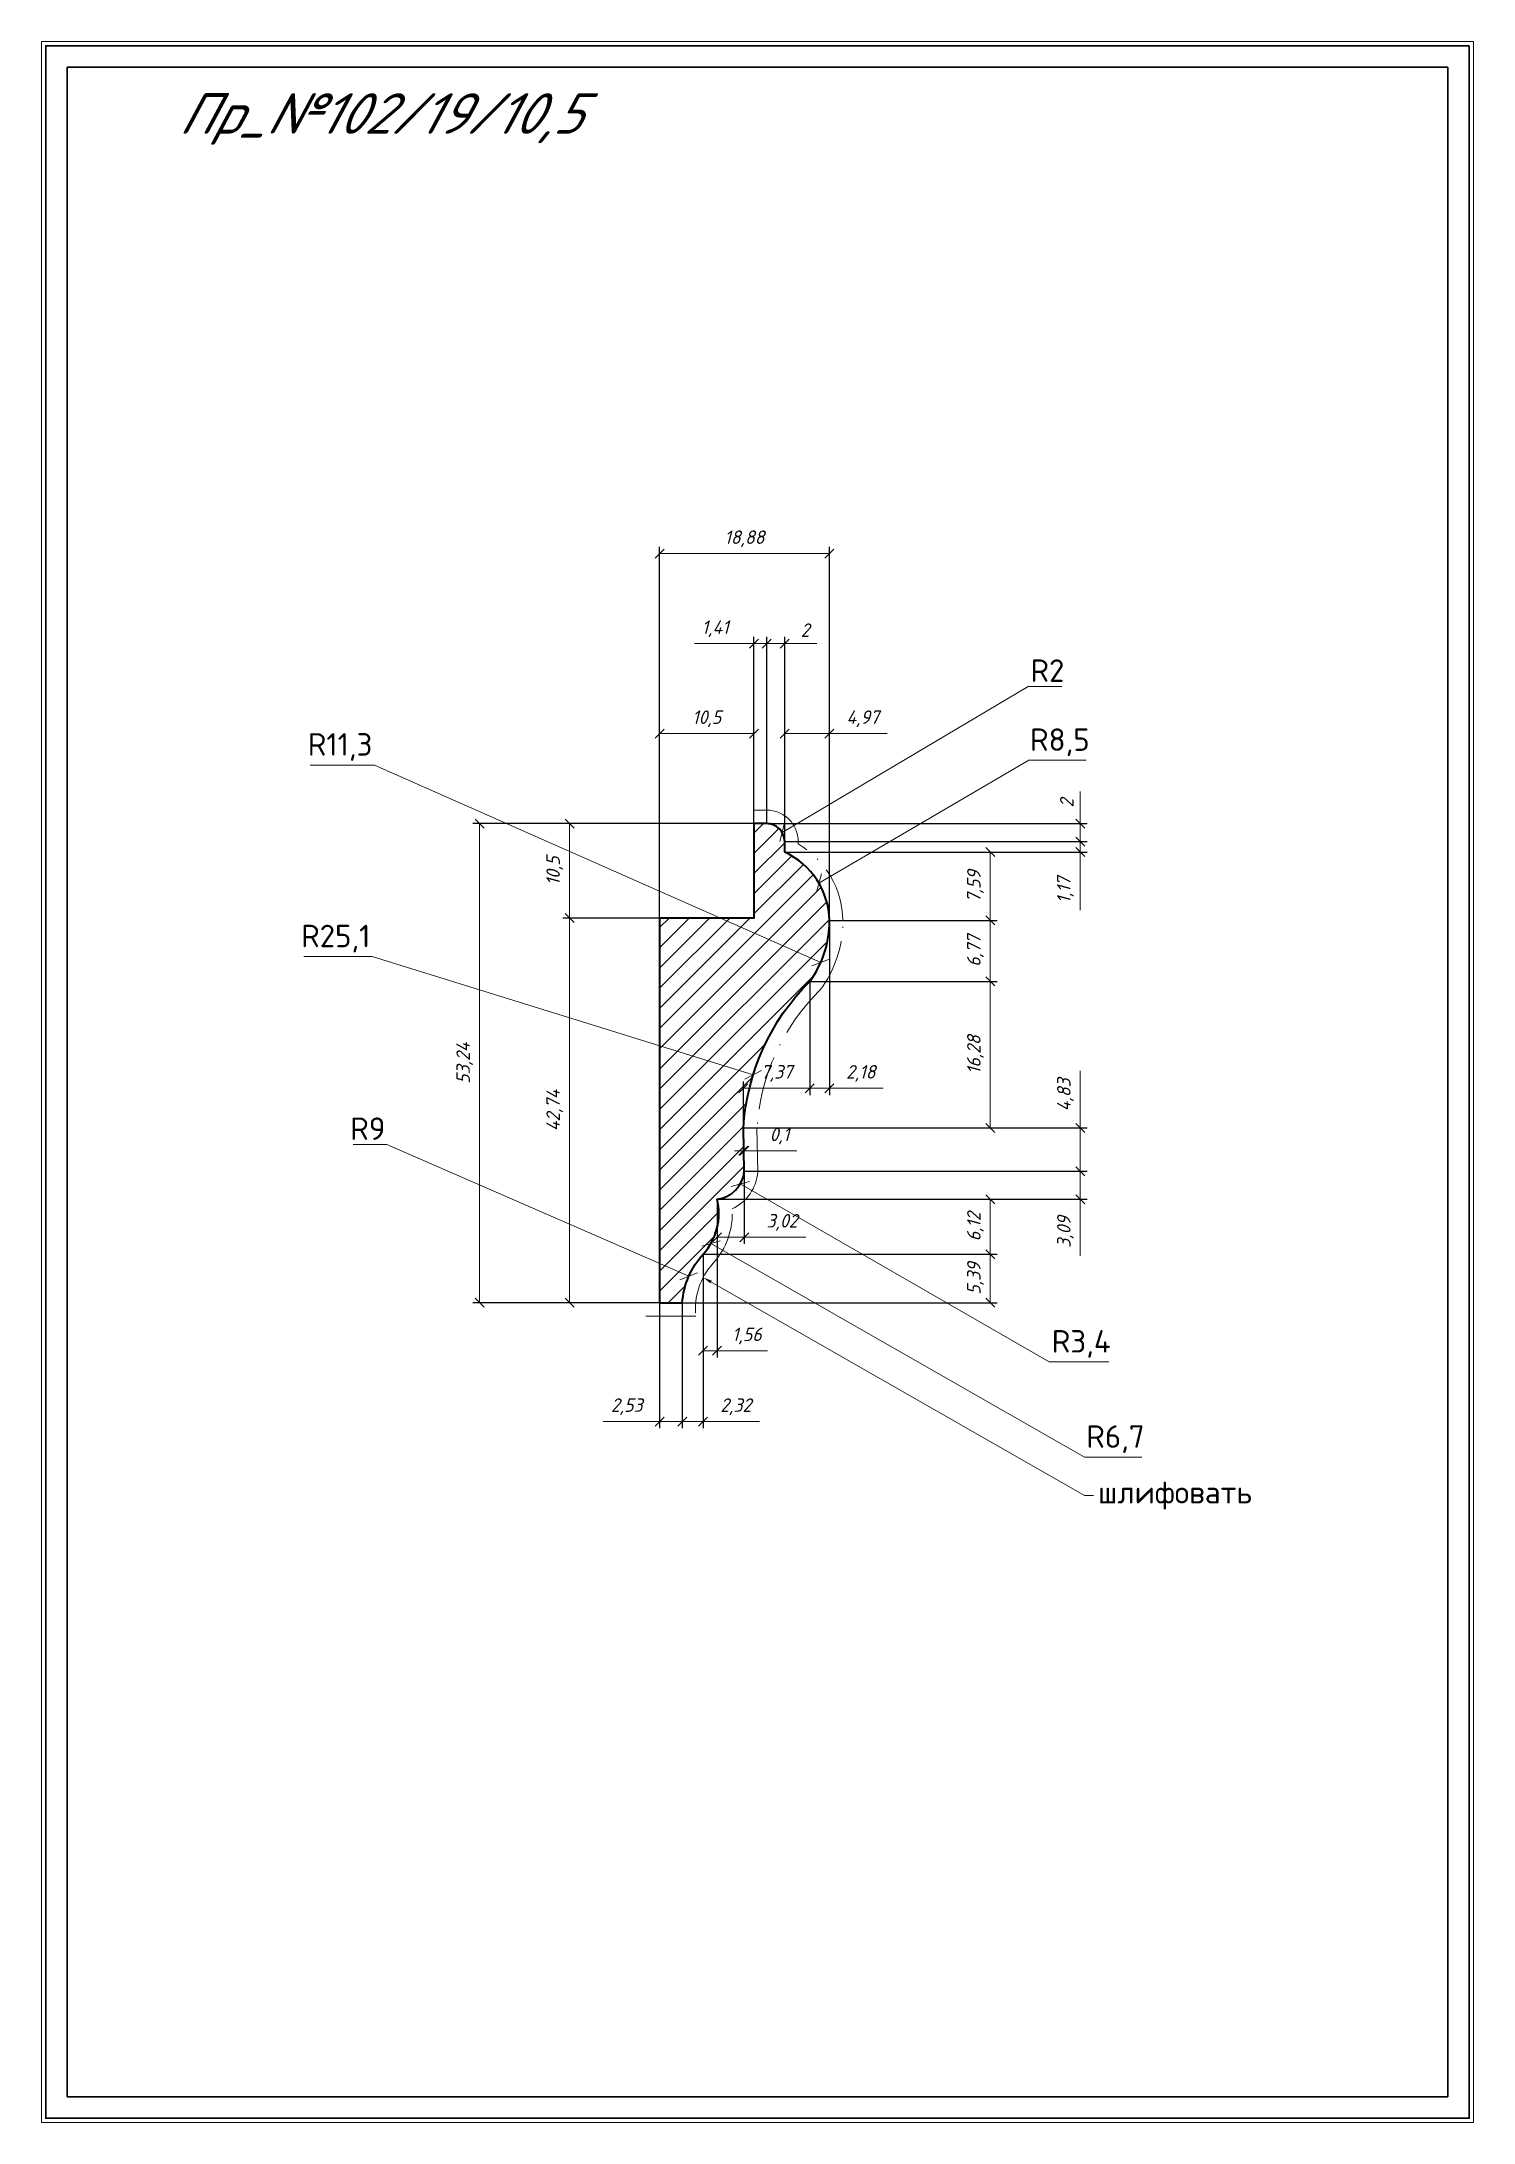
# Model space of a CAD drawing. Header units: millimetres. Extents: x 0 to 159, y 0 to 231.
import ezdxf
from ezdxf import colors
from ezdxf.entities.mleader import LeaderData, LeaderLine
from ezdxf.math import Vec2, Vec3

# ---------------------------------------------------------------- set-up
doc = ezdxf.new("R2010")
doc.units = ezdxf.units.MM
doc.linetypes.add('ACAD_ISO10W100', pattern=[18, 12, -3, 0, -3])
for name, color, linetype, lineweight in [('Пр_№102', 1, 'Continuous', 35), ('служебный слой ЛИНИИ ОСЕВЫЕ', 7, 'ACAD_ISO10W100', 13), ('служебный слой НАДПИСИ', 7, 'Continuous', 13), ('служебный слой РАЗМЕРЫ', 7, 'Continuous', 9), ('служебный слой ШТАМП', 7, 'Continuous', 30), ('служебный слой ШТРИХОВКА', 7, 'Continuous', 5)]:
    doc.layers.add(name, color=color, linetype=linetype, lineweight=lineweight)
doc.styles.add('ЕСКД', font='GOST Common Italic.ttf')
doc.styles.add('ЕСКД профили размеры', font='isocpeur.ttf')
doc.styles.add('ЕСКД профили текст', font='isocpeur.ttf')
doc.dimstyles.new('ЕСКД', dxfattribs={"dimtxt": 3.5, "dimasz": 2.5, "dimexe": 0.75, "dimexo": 0, "dimgap": 0.75, "dimtad": 1, "dimtxsty": 'ЕСКД', "dimblk": 'OBLIQUE', "dimcen": 2.5, "dimclrd": 256, "dimclre": 256, "dimclrt": 256, "dimadec": 0, "dimazin": 0, "dimtfac": 1, "dimtmove": 0, "dimatfit": 3, "dimfxl": 1, "dimlwd": -1, "dimarcsym": 0})
doc.dimstyles.new('ЕСКД профили$4', dxfattribs={"dimtxt": 1.5, "dimasz": 1, "dimexe": 0.3, "dimexo": 0, "dimgap": 0.35, "dimtad": 1, "dimtoh": 1, "dimdec": 1, "dimzin": 9, "dimtxsty": 'ЕСКД профили размеры', "dimblk": 'OBLIQUE', "dimcen": 0, "dimse1": 1, "dimclrd": 256, "dimclre": 256, "dimclrt": 256, "dimadec": 1, "dimazin": 0, "dimtfac": 1, "dimtdec": 1, "dimtofl": 0, "dimtmove": 0, "dimatfit": 3, "dimldrblk": 'DOTSMALL', "dimfxl": 1, "dimlwd": -1, "dimlwe": -1, "dimarcsym": 2})

msp = doc.modelspace()

# ---------------------------------------------------------------- texts
at = {"layer": 'служебный слой НАДПИСИ', "style": 'ЕСКД', "oblique": 15}
msp.add_text('Пр_№102/19/10,5 ', height=4.5, dxfattribs=at).set_placement((15.19, 220.974))

# ---------------------------------------------------------------- blocks, each defined once
blk = doc.blocks.new('_OBLIQUE')
at = {"color": 0, "linetype": 'ByBlock'}
blk.add_line((-0.5, -0.5), (0.5, 0.5), dxfattribs=at)
blk = doc.blocks.new('*D48')
at = {"layer": 'Defpoints', "color": 0, "transparency": 16777216}
for p in [(73.51, 96.47), (71.2, 91.08), (105.43, 91.08)]:
    blk.add_point(p, dxfattribs=at)
at = {"layer": 'служебный слой РАЗМЕРЫ', "lineweight": -2, "transparency": 16777216}
for p, q in [((73.51, 96.47), (106.18, 96.47)), ((71.2, 91.08), (106.18, 91.08))]:
    blk.add_line(p, q, dxfattribs=at)
at = {"layer": 'служебный слой РАЗМЕРЫ', "transparency": 16777216}
blk.add_line((105.43, 96.47), (105.43, 91.08), dxfattribs=at)
for p, rotation in [((105.43, 96.47), 90), ((105.43, 91.08), 270)]:
    blk.add_blockref('_OBLIQUE', p, dxfattribs=dict(at, rotation=rotation))
at = {"layer": 'служебный слой РАЗМЕРЫ', "transparency": 16777216, "insert": (103.78, 93.77), "char_height": 1.5, "attachment_point": 5, "rotation": 90, "style": 'ЕСКД'}
blk.add_mtext('5,39', dxfattribs=at)
blk = doc.blocks.new('*D49')
at = {"layer": 'Defpoints', "color": 0, "transparency": 16777216}
for p in [(75.07, 102.58), (105.43, 102.58), (73.51, 96.47)]:
    blk.add_point(p, dxfattribs=at)
at = {"layer": 'служебный слой РАЗМЕРЫ', "lineweight": -2, "transparency": 16777216}
for p, q in [((75.07, 102.58), (106.18, 102.58)), ((73.51, 96.47), (106.18, 96.47))]:
    blk.add_line(p, q, dxfattribs=at)
at = {"layer": 'служебный слой РАЗМЕРЫ', "transparency": 16777216}
blk.add_line((105.43, 96.47), (105.43, 102.58), dxfattribs=at)
for p, rotation in [((105.43, 102.58), 90), ((105.43, 96.47), 270)]:
    blk.add_blockref('_OBLIQUE', p, dxfattribs=dict(at, rotation=rotation))
at = {"layer": 'служебный слой РАЗМЕРЫ', "transparency": 16777216, "insert": (103.78, 99.52), "char_height": 1.5, "attachment_point": 5, "rotation": 90, "style": 'ЕСКД'}
blk.add_mtext('6,12', dxfattribs=at)
blk = doc.blocks.new('*D50')
at = {"layer": 'Defpoints', "color": 0, "transparency": 16777216}
for p in [(78.09, 105.68), (75.07, 102.58), (115.43, 102.58)]:
    blk.add_point(p, dxfattribs=at)
at = {"layer": 'служебный слой РАЗМЕРЫ', "lineweight": -2, "transparency": 16777216}
for p, q in [((78.09, 105.68), (116.18, 105.68)), ((75.07, 102.58), (116.18, 102.58))]:
    blk.add_line(p, q, dxfattribs=at)
at = {"layer": 'служебный слой РАЗМЕРЫ', "transparency": 16777216}
for p, q in [((115.43, 105.68), (115.43, 102.58)), ((115.43, 102.58), (115.43, 96.3))]:
    blk.add_line(p, q, dxfattribs=at)
for p, rotation in [((115.43, 105.68), 90), ((115.43, 102.58), 270)]:
    blk.add_blockref('_OBLIQUE', p, dxfattribs=dict(at, rotation=rotation))
at = {"layer": 'служебный слой РАЗМЕРЫ', "transparency": 16777216, "insert": (113.78, 98.94), "char_height": 1.5, "attachment_point": 5, "rotation": 90, "style": 'ЕСКД'}
blk.add_mtext('3,09', dxfattribs=at)
blk = doc.blocks.new('*D51')
at = {"layer": 'Defpoints', "color": 0, "transparency": 16777216}
for p in [(85.37, 126.79), (105.43, 126.79), (77.99, 110.5)]:
    blk.add_point(p, dxfattribs=at)
at = {"layer": 'служебный слой РАЗМЕРЫ', "lineweight": -2, "transparency": 16777216}
for p, q in [((85.37, 126.79), (106.18, 126.79)), ((77.99, 110.5), (106.18, 110.5))]:
    blk.add_line(p, q, dxfattribs=at)
at = {"layer": 'служебный слой РАЗМЕРЫ', "transparency": 16777216}
blk.add_line((105.43, 110.5), (105.43, 126.79), dxfattribs=at)
for p, rotation in [((105.43, 126.79), 90), ((105.43, 110.5), 270)]:
    blk.add_blockref('_OBLIQUE', p, dxfattribs=dict(at, rotation=rotation))
at = {"layer": 'служебный слой РАЗМЕРЫ', "transparency": 16777216, "insert": (103.78, 118.64), "char_height": 1.5, "attachment_point": 5, "rotation": 90, "style": 'ЕСКД'}
blk.add_mtext('16,28', dxfattribs=at)
blk = doc.blocks.new('*D52')
at = {"layer": 'Defpoints', "color": 0, "transparency": 16777216}
for p in [(87.55, 133.56), (105.43, 133.56), (85.37, 126.79)]:
    blk.add_point(p, dxfattribs=at)
at = {"layer": 'служебный слой РАЗМЕРЫ', "lineweight": -2, "transparency": 16777216}
for p, q in [((87.55, 133.56), (106.18, 133.56)), ((85.37, 126.79), (106.18, 126.79))]:
    blk.add_line(p, q, dxfattribs=at)
at = {"layer": 'служебный слой РАЗМЕРЫ', "transparency": 16777216}
blk.add_line((105.43, 126.79), (105.43, 133.56), dxfattribs=at)
for p, rotation in [((105.43, 133.56), 90), ((105.43, 126.79), 270)]:
    blk.add_blockref('_OBLIQUE', p, dxfattribs=dict(at, rotation=rotation))
at = {"layer": 'служебный слой РАЗМЕРЫ', "transparency": 16777216, "insert": (103.78, 130.17), "char_height": 1.5, "attachment_point": 5, "rotation": 90, "style": 'ЕСКД'}
blk.add_mtext('6,77', dxfattribs=at)
blk = doc.blocks.new('*D53')
at = {"layer": 'Defpoints', "color": 0, "transparency": 16777216}
for p in [(82.58, 141.15), (87.55, 133.56), (105.43, 133.56)]:
    blk.add_point(p, dxfattribs=at)
at = {"layer": 'служебный слой РАЗМЕРЫ', "lineweight": -2, "transparency": 16777216}
for p, q in [((82.58, 141.15), (106.18, 141.15)), ((87.55, 133.56), (106.18, 133.56))]:
    blk.add_line(p, q, dxfattribs=at)
at = {"layer": 'служебный слой РАЗМЕРЫ', "transparency": 16777216}
blk.add_line((105.43, 141.15), (105.43, 133.56), dxfattribs=at)
for p, rotation in [((105.43, 141.15), 90), ((105.43, 133.56), 270)]:
    blk.add_blockref('_OBLIQUE', p, dxfattribs=dict(at, rotation=rotation))
at = {"layer": 'служебный слой РАЗМЕРЫ', "transparency": 16777216, "insert": (103.78, 137.35), "char_height": 1.5, "attachment_point": 5, "rotation": 90, "style": 'ЕСКД'}
blk.add_mtext('7,59', dxfattribs=at)
blk = doc.blocks.new('*D54')
at = {"layer": 'Defpoints', "color": 0, "transparency": 16777216}
for p in [(82.58, 142.32), (82.58, 141.15), (115.43, 141.15)]:
    blk.add_point(p, dxfattribs=at)
at = {"layer": 'служебный слой РАЗМЕРЫ', "lineweight": -2, "transparency": 16777216}
for p, q in [((82.58, 142.32), (116.18, 142.32)), ((82.58, 141.15), (116.18, 141.15))]:
    blk.add_line(p, q, dxfattribs=at)
at = {"layer": 'служебный слой РАЗМЕРЫ', "transparency": 16777216}
for p, q in [((115.43, 142.32), (115.43, 143.32)), ((115.43, 142.32), (115.43, 141.15)), ((115.43, 141.15), (115.43, 134.7))]:
    blk.add_line(p, q, dxfattribs=at)
for p, rotation in [((115.43, 142.32), 270), ((115.43, 141.15), 90)]:
    blk.add_blockref('_OBLIQUE', p, dxfattribs=dict(at, rotation=rotation))
at = {"layer": 'служебный слой РАЗМЕРЫ', "transparency": 16777216, "insert": (113.78, 136.92), "char_height": 1.5, "attachment_point": 5, "rotation": 90, "style": 'ЕСКД'}
blk.add_mtext('1,17', dxfattribs=at)
blk = doc.blocks.new('*D55')
at = {"layer": 'Defpoints', "color": 0, "transparency": 16777216}
for p in [(68.67, 133.82), (58.67, 91.08), (68.67, 91.08)]:
    blk.add_point(p, dxfattribs=at)
at = {"layer": 'служебный слой РАЗМЕРЫ', "lineweight": -2, "transparency": 16777216}
for p, q in [((68.67, 133.82), (57.92, 133.82)), ((68.67, 91.08), (57.92, 91.08))]:
    blk.add_line(p, q, dxfattribs=at)
at = {"layer": 'служебный слой РАЗМЕРЫ', "transparency": 16777216}
blk.add_line((58.67, 133.82), (58.67, 91.08), dxfattribs=at)
for p, rotation in [((58.67, 133.82), 90), ((58.67, 91.08), 270)]:
    blk.add_blockref('_OBLIQUE', p, dxfattribs=dict(at, rotation=rotation))
at = {"layer": 'служебный слой РАЗМЕРЫ', "transparency": 16777216, "insert": (57.02, 112.45), "char_height": 1.5, "attachment_point": 5, "rotation": 90, "style": 'ЕСКД'}
blk.add_mtext('42,74', dxfattribs=at)
blk = doc.blocks.new('*D37')
at = {"layer": 'Defpoints', "color": 0, "transparency": 16777216}
for p in [(79.17, 144.32), (58.67, 133.82), (68.67, 133.82)]:
    blk.add_point(p, dxfattribs=at)
at = {"layer": 'служебный слой РАЗМЕРЫ', "lineweight": -2, "transparency": 16777216}
for p, q in [((79.17, 144.32), (57.92, 144.32)), ((68.67, 133.82), (57.92, 133.82))]:
    blk.add_line(p, q, dxfattribs=at)
at = {"layer": 'служебный слой РАЗМЕРЫ', "transparency": 16777216}
blk.add_line((58.67, 144.32), (58.67, 133.82), dxfattribs=at)
for p, rotation in [((58.67, 144.32), 90), ((58.67, 133.82), 270)]:
    blk.add_blockref('_OBLIQUE', p, dxfattribs=dict(at, rotation=rotation))
at = {"layer": 'служебный слой РАЗМЕРЫ', "transparency": 16777216, "insert": (57.02, 139.07), "char_height": 1.5, "attachment_point": 5, "rotation": 90, "style": 'ЕСКД'}
blk.add_mtext('10,5', dxfattribs=at)
blk = doc.blocks.new('*D38')
at = {"layer": 'Defpoints', "color": 0, "transparency": 16777216}
for p in [(79.17, 154.32), (79.17, 144.32), (68.67, 133.82)]:
    blk.add_point(p, dxfattribs=at)
at = {"layer": 'служебный слой РАЗМЕРЫ', "lineweight": -2, "transparency": 16777216}
for p, q in [((68.67, 133.82), (68.67, 155.07)), ((79.17, 144.32), (79.17, 155.07))]:
    blk.add_line(p, q, dxfattribs=at)
at = {"layer": 'служебный слой РАЗМЕРЫ', "transparency": 16777216}
blk.add_line((68.67, 154.32), (79.17, 154.32), dxfattribs=at)
at = {"layer": 'служебный слой РАЗМЕРЫ', "transparency": 16777216, "rotation": 180}
blk.add_blockref('_OBLIQUE', (68.67, 154.32), dxfattribs=at)
at = {"layer": 'служебный слой РАЗМЕРЫ', "transparency": 16777216}
blk.add_blockref('_OBLIQUE', (79.17, 154.32), dxfattribs=at)
at = {"layer": 'служебный слой РАЗМЕРЫ', "transparency": 16777216, "insert": (73.92, 155.97), "char_height": 1.5, "attachment_point": 5, "style": 'ЕСКД'}
blk.add_mtext('10,5', dxfattribs=at)
blk = doc.blocks.new('*D56')
at = {"layer": 'Defpoints', "color": 0, "transparency": 16777216}
for p in [(79.17, 164.32), (79.17, 144.32), (80.58, 144.32)]:
    blk.add_point(p, dxfattribs=at)
at = {"layer": 'служебный слой РАЗМЕРЫ', "transparency": 16777216}
for p, q in [((79.17, 164.32), (72.56, 164.32)), ((80.58, 164.32), (79.17, 164.32)), ((80.58, 164.32), (81.58, 164.32))]:
    blk.add_line(p, q, dxfattribs=at)
at = {"layer": 'служебный слой РАЗМЕРЫ', "lineweight": -2, "transparency": 16777216}
for p, q in [((79.17, 144.32), (79.17, 165.07)), ((80.58, 144.32), (80.58, 165.07))]:
    blk.add_line(p, q, dxfattribs=at)
at = {"layer": 'служебный слой РАЗМЕРЫ', "transparency": 16777216}
blk.add_blockref('_OBLIQUE', (79.17, 164.32), dxfattribs=at)
at = {"layer": 'служебный слой РАЗМЕРЫ', "transparency": 16777216, "rotation": 180}
blk.add_blockref('_OBLIQUE', (80.58, 164.32), dxfattribs=at)
at = {"layer": 'служебный слой РАЗМЕРЫ', "transparency": 16777216, "insert": (74.86, 165.97), "char_height": 1.5, "attachment_point": 5, "style": 'ЕСКД'}
blk.add_mtext('1,41', dxfattribs=at)
blk = doc.blocks.new('*D39')
at = {"layer": 'Defpoints', "color": 0, "transparency": 16777216}
for p in [(82.58, 164.32), (80.58, 144.32), (82.58, 142.32)]:
    blk.add_point(p, dxfattribs=at)
at = {"layer": 'служебный слой РАЗМЕРЫ', "lineweight": -2, "transparency": 16777216}
for p, q in [((80.58, 144.32), (80.58, 165.07)), ((82.58, 142.32), (82.58, 165.07))]:
    blk.add_line(p, q, dxfattribs=at)
at = {"layer": 'служебный слой РАЗМЕРЫ', "transparency": 16777216}
for p, q in [((80.58, 164.32), (82.58, 164.32)), ((82.58, 164.32), (86.14, 164.32))]:
    blk.add_line(p, q, dxfattribs=at)
at = {"layer": 'служебный слой РАЗМЕРЫ', "transparency": 16777216, "rotation": 180}
blk.add_blockref('_OBLIQUE', (80.58, 164.32), dxfattribs=at)
at = {"layer": 'служебный слой РАЗМЕРЫ', "transparency": 16777216}
blk.add_blockref('_OBLIQUE', (82.58, 164.32), dxfattribs=at)
at = {"layer": 'служебный слой РАЗМЕРЫ', "transparency": 16777216, "insert": (84.86, 165.82), "char_height": 1.5, "attachment_point": 5, "style": 'ЕСКД'}
blk.add_mtext('2', dxfattribs=at)
blk = doc.blocks.new('*D57')
at = {"layer": 'Defpoints', "color": 0, "transparency": 16777216}
for p in [(87.55, 154.32), (82.58, 141.15), (87.55, 133.56)]:
    blk.add_point(p, dxfattribs=at)
at = {"layer": 'служебный слой РАЗМЕРЫ', "lineweight": -2, "transparency": 16777216}
for p, q in [((82.58, 141.15), (82.58, 155.07)), ((87.55, 133.56), (87.55, 155.07))]:
    blk.add_line(p, q, dxfattribs=at)
at = {"layer": 'служебный слой РАЗМЕРЫ', "transparency": 16777216}
for p, q in [((82.58, 154.32), (87.55, 154.32)), ((87.55, 154.32), (93.97, 154.32))]:
    blk.add_line(p, q, dxfattribs=at)
at = {"layer": 'служебный слой РАЗМЕРЫ', "transparency": 16777216, "rotation": 180}
blk.add_blockref('_OBLIQUE', (82.58, 154.32), dxfattribs=at)
at = {"layer": 'служебный слой РАЗМЕРЫ', "transparency": 16777216}
blk.add_blockref('_OBLIQUE', (87.55, 154.32), dxfattribs=at)
at = {"layer": 'служебный слой РАЗМЕРЫ', "transparency": 16777216, "insert": (91.26, 155.97), "char_height": 1.5, "attachment_point": 5, "style": 'ЕСКД'}
blk.add_mtext('4,97', dxfattribs=at)
blk = doc.blocks.new('*D58')
at = {"layer": 'Defpoints', "color": 0, "transparency": 16777216}
for p in [(87.55, 133.56), (85.37, 126.79), (87.55, 114.91)]:
    blk.add_point(p, dxfattribs=at)
at = {"layer": 'служебный слой РАЗМЕРЫ', "lineweight": -2, "transparency": 16777216}
for p, q in [((87.55, 133.56), (87.55, 114.16)), ((85.37, 126.79), (85.37, 114.16))]:
    blk.add_line(p, q, dxfattribs=at)
at = {"layer": 'служебный слой РАЗМЕРЫ', "transparency": 16777216}
for p, q in [((85.37, 114.91), (87.55, 114.91)), ((87.55, 114.91), (93.52, 114.91))]:
    blk.add_line(p, q, dxfattribs=at)
at = {"layer": 'служебный слой РАЗМЕРЫ', "transparency": 16777216, "rotation": 180}
blk.add_blockref('_OBLIQUE', (85.37, 114.91), dxfattribs=at)
at = {"layer": 'служебный слой РАЗМЕРЫ', "transparency": 16777216}
blk.add_blockref('_OBLIQUE', (87.55, 114.91), dxfattribs=at)
at = {"layer": 'служебный слой РАЗМЕРЫ', "transparency": 16777216, "insert": (91.04, 116.56), "char_height": 1.5, "attachment_point": 5, "style": 'ЕСКД'}
blk.add_mtext('2,18', dxfattribs=at)
blk = doc.blocks.new('*D59')
at = {"layer": 'Defpoints', "color": 0, "transparency": 16777216}
for p in [(85.37, 126.79), (77.99, 114.91), (77.99, 110.5)]:
    blk.add_point(p, dxfattribs=at)
at = {"layer": 'служебный слой РАЗМЕРЫ', "lineweight": -2, "transparency": 16777216}
for p, q in [((85.37, 126.79), (85.37, 114.16)), ((77.99, 110.5), (77.99, 115.66))]:
    blk.add_line(p, q, dxfattribs=at)
at = {"layer": 'служебный слой РАЗМЕРЫ', "transparency": 16777216}
blk.add_line((85.37, 114.91), (77.99, 114.91), dxfattribs=at)
at = {"layer": 'служебный слой РАЗМЕРЫ', "transparency": 16777216, "rotation": 180}
blk.add_blockref('_OBLIQUE', (77.99, 114.91), dxfattribs=at)
at = {"layer": 'служебный слой РАЗМЕРЫ', "transparency": 16777216}
blk.add_blockref('_OBLIQUE', (85.37, 114.91), dxfattribs=at)
at = {"layer": 'служебный слой РАЗМЕРЫ', "transparency": 16777216, "insert": (81.68, 116.56), "char_height": 1.5, "attachment_point": 5, "style": 'ЕСКД'}
blk.add_mtext('7,37', dxfattribs=at)
blk = doc.blocks.new('*D60')
at = {"layer": 'Defpoints', "color": 0, "transparency": 16777216}
for p in [(77.99, 110.5), (78.09, 107.96), (78.09, 105.68)]:
    blk.add_point(p, dxfattribs=at)
at = {"layer": 'служебный слой РАЗМЕРЫ', "lineweight": -2, "transparency": 16777216}
for p, q in [((77.99, 110.5), (77.99, 107.21)), ((78.09, 105.68), (78.09, 108.71))]:
    blk.add_line(p, q, dxfattribs=at)
at = {"layer": 'служебный слой РАЗМЕРЫ', "transparency": 16777216}
for p, q in [((77.99, 107.96), (76.99, 107.96)), ((77.99, 107.96), (78.09, 107.96)), ((78.09, 107.96), (83.93, 107.96))]:
    blk.add_line(p, q, dxfattribs=at)
blk.add_blockref('_OBLIQUE', (77.99, 107.96), dxfattribs=at)
at = {"layer": 'служебный слой РАЗМЕРЫ', "transparency": 16777216, "rotation": 180}
blk.add_blockref('_OBLIQUE', (78.09, 107.96), dxfattribs=at)
at = {"layer": 'служебный слой РАЗМЕРЫ', "transparency": 16777216, "insert": (82.01, 109.61), "char_height": 1.5, "attachment_point": 5, "style": 'ЕСКД'}
blk.add_mtext('0,1', dxfattribs=at)
blk = doc.blocks.new('*D61')
at = {"layer": 'Defpoints', "color": 0, "transparency": 16777216}
for p in [(78.09, 105.68), (75.07, 102.58), (75.07, 98.36)]:
    blk.add_point(p, dxfattribs=at)
at = {"layer": 'служебный слой РАЗМЕРЫ', "lineweight": -2, "transparency": 16777216}
for p, q in [((78.09, 105.68), (78.09, 97.61)), ((75.07, 102.58), (75.07, 97.61))]:
    blk.add_line(p, q, dxfattribs=at)
at = {"layer": 'служебный слой РАЗМЕРЫ', "transparency": 16777216}
for p, q in [((75.07, 98.36), (78.09, 98.36)), ((78.09, 98.36), (84.93, 98.36))]:
    blk.add_line(p, q, dxfattribs=at)
at = {"layer": 'служебный слой РАЗМЕРЫ', "transparency": 16777216, "rotation": 180}
blk.add_blockref('_OBLIQUE', (75.07, 98.36), dxfattribs=at)
at = {"layer": 'служебный слой РАЗМЕРЫ', "transparency": 16777216}
blk.add_blockref('_OBLIQUE', (78.09, 98.36), dxfattribs=at)
at = {"layer": 'служебный слой РАЗМЕРЫ', "transparency": 16777216, "insert": (82.29, 100.01), "char_height": 1.5, "attachment_point": 5, "style": 'ЕСКД'}
blk.add_mtext('3,02', dxfattribs=at)
blk = doc.blocks.new('*D40')
at = {"layer": 'Defpoints', "color": 0, "transparency": 16777216}
for p in [(75.07, 102.58), (73.51, 96.47), (75.07, 85.74)]:
    blk.add_point(p, dxfattribs=at)
at = {"layer": 'служебный слой РАЗМЕРЫ', "lineweight": -2, "transparency": 16777216}
for p, q in [((75.07, 102.58), (75.07, 84.99)), ((73.51, 96.47), (73.51, 84.99))]:
    blk.add_line(p, q, dxfattribs=at)
at = {"layer": 'служебный слой РАЗМЕРЫ', "transparency": 16777216}
for p, q in [((73.51, 85.74), (75.07, 85.74)), ((75.07, 85.74), (80.68, 85.74))]:
    blk.add_line(p, q, dxfattribs=at)
at = {"layer": 'служебный слой РАЗМЕРЫ', "transparency": 16777216, "rotation": 180}
blk.add_blockref('_OBLIQUE', (73.51, 85.74), dxfattribs=at)
at = {"layer": 'служебный слой РАЗМЕРЫ', "transparency": 16777216}
blk.add_blockref('_OBLIQUE', (75.07, 85.74), dxfattribs=at)
at = {"layer": 'служебный слой РАЗМЕРЫ', "transparency": 16777216, "insert": (78.38, 87.39), "char_height": 1.5, "attachment_point": 5, "style": 'ЕСКД'}
blk.add_mtext('1,56', dxfattribs=at)
blk = doc.blocks.new('*D41')
at = {"layer": 'Defpoints', "color": 0, "transparency": 16777216}
for p in [(73.51, 96.47), (71.2, 91.08), (73.51, 77.88)]:
    blk.add_point(p, dxfattribs=at)
at = {"layer": 'служебный слой РАЗМЕРЫ', "lineweight": -2, "transparency": 16777216}
for p, q in [((73.51, 96.47), (73.51, 77.13)), ((71.2, 91.08), (71.2, 77.13))]:
    blk.add_line(p, q, dxfattribs=at)
at = {"layer": 'служебный слой РАЗМЕРЫ', "transparency": 16777216}
for p, q in [((71.2, 77.88), (73.51, 77.88)), ((73.51, 77.88), (79.8, 77.88))]:
    blk.add_line(p, q, dxfattribs=at)
at = {"layer": 'служебный слой РАЗМЕРЫ', "transparency": 16777216, "rotation": 180}
blk.add_blockref('_OBLIQUE', (71.2, 77.88), dxfattribs=at)
at = {"layer": 'служебный слой РАЗМЕРЫ', "transparency": 16777216}
blk.add_blockref('_OBLIQUE', (73.51, 77.88), dxfattribs=at)
at = {"layer": 'служебный слой РАЗМЕРЫ', "transparency": 16777216, "insert": (77.15, 79.53), "char_height": 1.5, "attachment_point": 5, "style": 'ЕСКД'}
blk.add_mtext('2,32', dxfattribs=at)
blk = doc.blocks.new('*D62')
at = {"layer": 'Defpoints', "color": 0, "transparency": 16777216}
for p in [(68.67, 91.08), (71.2, 91.08), (68.67, 77.88)]:
    blk.add_point(p, dxfattribs=at)
at = {"layer": 'служебный слой РАЗМЕРЫ', "lineweight": -2, "transparency": 16777216}
for p, q in [((68.67, 91.08), (68.67, 77.13)), ((71.2, 91.08), (71.2, 77.13))]:
    blk.add_line(p, q, dxfattribs=at)
at = {"layer": 'служебный слой РАЗМЕРЫ', "transparency": 16777216}
for p, q in [((68.67, 77.88), (62.39, 77.88)), ((71.2, 77.88), (68.67, 77.88))]:
    blk.add_line(p, q, dxfattribs=at)
at = {"layer": 'служебный слой РАЗМЕРЫ', "transparency": 16777216, "rotation": 180}
blk.add_blockref('_OBLIQUE', (68.67, 77.88), dxfattribs=at)
at = {"layer": 'служебный слой РАЗМЕРЫ', "transparency": 16777216}
blk.add_blockref('_OBLIQUE', (71.2, 77.88), dxfattribs=at)
at = {"layer": 'служебный слой РАЗМЕРЫ', "transparency": 16777216, "insert": (65.03, 79.53), "char_height": 1.5, "attachment_point": 5, "style": 'ЕСКД'}
blk.add_mtext('2,53', dxfattribs=at)
blk = doc.blocks.new('*D63')
at = {"layer": 'Defpoints', "color": 0, "transparency": 16777216}
for p in [(77.99, 110.5), (115.43, 110.5), (78.09, 105.68)]:
    blk.add_point(p, dxfattribs=at)
at = {"layer": 'служебный слой РАЗМЕРЫ', "transparency": 16777216}
for p, q in [((115.43, 110.5), (115.43, 116.86)), ((115.43, 105.68), (115.43, 110.5))]:
    blk.add_line(p, q, dxfattribs=at)
at = {"layer": 'служебный слой РАЗМЕРЫ', "lineweight": -2, "transparency": 16777216}
for p, q in [((77.99, 110.5), (116.18, 110.5)), ((78.09, 105.68), (116.18, 105.68))]:
    blk.add_line(p, q, dxfattribs=at)
at = {"layer": 'служебный слой РАЗМЕРЫ', "transparency": 16777216}
for p, rotation in [((115.43, 110.5), 90), ((115.43, 105.68), 270)]:
    blk.add_blockref('_OBLIQUE', p, dxfattribs=dict(at, rotation=rotation))
at = {"layer": 'служебный слой РАЗМЕРЫ', "transparency": 16777216, "insert": (113.78, 114.18), "char_height": 1.5, "attachment_point": 5, "rotation": 90, "style": 'ЕСКД'}
blk.add_mtext('4,83', dxfattribs=at)
blk = doc.blocks.new('*D64')
at = {"layer": 'Defpoints', "color": 0, "transparency": 16777216}
for p in [(80.58, 144.32), (115.43, 144.32), (82.58, 142.32)]:
    blk.add_point(p, dxfattribs=at)
at = {"layer": 'служебный слой РАЗМЕРЫ', "transparency": 16777216}
for p, q in [((115.43, 144.32), (115.43, 147.89)), ((115.43, 142.32), (115.43, 144.32))]:
    blk.add_line(p, q, dxfattribs=at)
at = {"layer": 'служебный слой РАЗМЕРЫ', "lineweight": -2, "transparency": 16777216}
for p, q in [((80.58, 144.32), (116.18, 144.32)), ((82.58, 142.32), (116.18, 142.32))]:
    blk.add_line(p, q, dxfattribs=at)
at = {"layer": 'служебный слой РАЗМЕРЫ', "transparency": 16777216}
for p, rotation in [((115.43, 144.32), 90), ((115.43, 142.32), 270)]:
    blk.add_blockref('_OBLIQUE', p, dxfattribs=dict(at, rotation=rotation))
at = {"layer": 'служебный слой РАЗМЕРЫ', "transparency": 16777216, "insert": (113.93, 146.6), "char_height": 1.5, "attachment_point": 5, "rotation": 90, "style": 'ЕСКД'}
blk.add_mtext('2', dxfattribs=at)
blk = doc.blocks.new('*D65')
at = {"layer": 'Defpoints', "color": 0, "transparency": 16777216}
for p in [(71.92, 94.02), (80.16, 90.42)]:
    blk.add_point(p, dxfattribs=at)
at = {"layer": 'служебный слой РАЗМЕРЫ', "transparency": 16777216}
for p, q in [((34.63, 108.67), (38.38, 108.67)), ((38.38, 108.67), (71.92, 94.02))]:
    blk.add_line(p, q, dxfattribs=at)
at = {"layer": 'служебный слой РАЗМЕРЫ', "transparency": 16777216, "xscale": 1.5, "yscale": 1.5, "zscale": 1.5, "rotation": 336.3990760488906}
blk.add_blockref('_OBLIQUE', (71.92, 94.02), dxfattribs=at)
at = {"layer": 'служебный слой РАЗМЕРЫ', "lineweight": 5, "transparency": 16777216, "insert": (36.25, 110.42), "char_height": 2.5, "attachment_point": 5, "style": 'ЕСКД профили размеры'}
blk.add_mtext('R9', dxfattribs=at)
blk = doc.blocks.new('_DotSmall')
at = {"color": 0, "linetype": 'ByBlock', "lineweight": -3, "const_width": 0.5}
blk.add_lwpolyline([(-0.0625, 0, 1), (0.0625, 0, 1)], format="xyb", close=True, dxfattribs=at)
blk = doc.blocks.new('*D35')
at = {"layer": 'Defpoints', "color": 0, "transparency": 16777216}
for p in [(79.17, 144.32), (48.67, 91.08), (58.67, 91.08)]:
    blk.add_point(p, dxfattribs=at)
at = {"layer": 'служебный слой РАЗМЕРЫ', "lineweight": -2, "transparency": 16777216}
for p, q in [((79.17, 144.32), (47.92, 144.32)), ((58.67, 91.08), (47.92, 91.08))]:
    blk.add_line(p, q, dxfattribs=at)
at = {"layer": 'служебный слой РАЗМЕРЫ', "transparency": 16777216}
blk.add_line((48.67, 144.32), (48.67, 91.08), dxfattribs=at)
for p, rotation in [((48.67, 144.32), 90), ((48.67, 91.08), 270)]:
    blk.add_blockref('_OBLIQUE', p, dxfattribs=dict(at, rotation=rotation))
at = {"layer": 'служебный слой РАЗМЕРЫ', "transparency": 16777216, "insert": (47.02, 117.7), "char_height": 1.5, "attachment_point": 5, "rotation": 90, "style": 'ЕСКД'}
blk.add_mtext('53,24', dxfattribs=at)
blk = doc.blocks.new('*D36')
at = {"layer": 'Defpoints', "color": 0, "transparency": 16777216}
for p in [(87.55, 174.32), (68.67, 133.82), (87.55, 133.56)]:
    blk.add_point(p, dxfattribs=at)
at = {"layer": 'служебный слой РАЗМЕРЫ', "lineweight": -2, "transparency": 16777216}
for p, q in [((68.67, 133.82), (68.67, 175.07)), ((87.55, 133.56), (87.55, 175.07))]:
    blk.add_line(p, q, dxfattribs=at)
at = {"layer": 'служебный слой РАЗМЕРЫ', "transparency": 16777216}
blk.add_line((68.67, 174.32), (87.55, 174.32), dxfattribs=at)
at = {"layer": 'служебный слой РАЗМЕРЫ', "transparency": 16777216, "rotation": 180}
blk.add_blockref('_OBLIQUE', (68.67, 174.32), dxfattribs=at)
at = {"layer": 'служебный слой РАЗМЕРЫ', "transparency": 16777216}
blk.add_blockref('_OBLIQUE', (87.55, 174.32), dxfattribs=at)
at = {"layer": 'служебный слой РАЗМЕРЫ', "transparency": 16777216, "insert": (78.11, 175.97), "char_height": 1.5, "attachment_point": 5, "style": 'ЕСКД'}
blk.add_mtext('18,88', dxfattribs=at)
blk = doc.blocks.new('*D42')
at = {"layer": 'Defpoints', "color": 0, "transparency": 16777216}
for p in [(68.54, 100.99), (74.38, 97.66)]:
    blk.add_point(p, dxfattribs=at)
at = {"layer": 'служебный слой РАЗМЕРЫ', "transparency": 16777216}
for p, q in [((115.9, 73.92), (74.38, 97.66)), ((122.28, 73.92), (115.9, 73.92))]:
    blk.add_line(p, q, dxfattribs=at)
at = {"layer": 'служебный слой РАЗМЕРЫ', "transparency": 16777216, "xscale": 1.5, "yscale": 1.5, "zscale": 1.5, "rotation": 150.2464881242118}
blk.add_blockref('_OBLIQUE', (74.38, 97.66), dxfattribs=at)
at = {"layer": 'служебный слой РАЗМЕРЫ', "lineweight": 5, "transparency": 16777216, "insert": (119.34, 75.92), "char_height": 2.5, "attachment_point": 5, "style": 'ЕСКД профили размеры'}
blk.add_mtext('R6,7', dxfattribs=at)
blk = doc.blocks.new('*D43')
at = {"layer": 'Defpoints', "color": 0, "transparency": 16777216}
for p in [(74.66, 106), (77.65, 104.28)]:
    blk.add_point(p, dxfattribs=at)
at = {"layer": 'служебный слой РАЗМЕРЫ', "transparency": 16777216}
for p, q in [((111.98, 84.5), (77.65, 104.28)), ((118.6, 84.5), (111.98, 84.5))]:
    blk.add_line(p, q, dxfattribs=at)
at = {"layer": 'служебный слой РАЗМЕРЫ', "transparency": 16777216, "xscale": 1.5, "yscale": 1.5, "zscale": 1.5, "rotation": 150.0458245788704}
blk.add_blockref('_OBLIQUE', (77.65, 104.28), dxfattribs=at)
at = {"layer": 'служебный слой РАЗМЕРЫ', "lineweight": 5, "transparency": 16777216, "insert": (115.54, 86.5), "char_height": 2.5, "attachment_point": 5, "style": 'ЕСКД профили размеры'}
blk.add_mtext('R3,4', dxfattribs=at)
blk = doc.blocks.new('*D44')
at = {"layer": 'Defpoints', "color": 0, "transparency": 16777216}
for p in [(79.08, 116.4), (103.1, 108.95)]:
    blk.add_point(p, dxfattribs=at)
at = {"layer": 'служебный слой РАЗМЕРЫ', "transparency": 16777216}
for p, q in [((29.13, 129.54), (36.75, 129.54)), ((36.75, 129.54), (79.08, 116.4))]:
    blk.add_line(p, q, dxfattribs=at)
at = {"layer": 'служебный слой РАЗМЕРЫ', "transparency": 16777216, "xscale": 1.5, "yscale": 1.5, "zscale": 1.5, "rotation": 342.7523673181958}
blk.add_blockref('_OBLIQUE', (79.08, 116.4), dxfattribs=at)
at = {"layer": 'служебный слой РАЗМЕРЫ', "lineweight": 5, "transparency": 16777216, "insert": (32.69, 131.54), "char_height": 2.5, "attachment_point": 5, "style": 'ЕСКД профили размеры'}
blk.add_mtext('R25,1', dxfattribs=at)
blk = doc.blocks.new('*D45')
at = {"layer": 'Defpoints', "color": 0, "transparency": 16777216}
for p in [(65.99, 138), (76.29, 133.45)]:
    blk.add_point(p, dxfattribs=at)
at = {"layer": 'служебный слой РАЗМЕРЫ', "transparency": 16777216}
for p, q in [((29.86, 150.83), (36.99, 150.83)), ((36.99, 150.83), (86.59, 128.89))]:
    blk.add_line(p, q, dxfattribs=at)
at = {"layer": 'служебный слой РАЗМЕРЫ', "transparency": 16777216, "xscale": 1.5, "yscale": 1.5, "zscale": 1.5, "rotation": 336.1450345737499}
blk.add_blockref('_OBLIQUE', (86.59, 128.89), dxfattribs=at)
at = {"layer": 'служебный слой РАЗМЕРЫ', "lineweight": 5, "transparency": 16777216, "insert": (33.17, 152.83), "char_height": 2.5, "attachment_point": 5, "style": 'ЕСКД профили размеры'}
blk.add_mtext('R11,3', dxfattribs=at)
blk = doc.blocks.new('*D46')
at = {"layer": 'Defpoints', "color": 0, "transparency": 16777216}
for p in [(86.39, 137.71), (79.06, 133.42)]:
    blk.add_point(p, dxfattribs=at)
at = {"layer": 'служебный слой РАЗМЕРЫ', "transparency": 16777216}
for p, q in [((109.72, 151.36), (86.39, 137.71)), ((116.1, 151.36), (109.72, 151.36))]:
    blk.add_line(p, q, dxfattribs=at)
at = {"layer": 'служебный слой РАЗМЕРЫ', "transparency": 16777216, "xscale": 1.5, "yscale": 1.5, "zscale": 1.5, "rotation": 210.3329526996654}
blk.add_blockref('_OBLIQUE', (86.39, 137.71), dxfattribs=at)
at = {"layer": 'служебный слой РАЗМЕРЫ', "lineweight": 5, "transparency": 16777216, "insert": (113.16, 153.36), "char_height": 2.5, "attachment_point": 5, "style": 'ЕСКД профили размеры'}
blk.add_mtext('R8,5', dxfattribs=at)
blk = doc.blocks.new('*D47')
at = {"layer": 'Defpoints', "color": 0, "transparency": 16777216}
for p in [(80.58, 142.32), (82.3, 143.34)]:
    blk.add_point(p, dxfattribs=at)
at = {"layer": 'служебный слой РАЗМЕРЫ', "transparency": 16777216}
for p, q in [((109.65, 159.57), (82.3, 143.34)), ((113.4, 159.57), (109.65, 159.57))]:
    blk.add_line(p, q, dxfattribs=at)
at = {"layer": 'служебный слой РАЗМЕРЫ', "transparency": 16777216, "xscale": 1.5, "yscale": 1.5, "zscale": 1.5, "rotation": 210.6871738819032}
blk.add_blockref('_OBLIQUE', (82.3, 143.34), dxfattribs=at)
at = {"layer": 'служебный слой РАЗМЕРЫ', "lineweight": 5, "transparency": 16777216, "insert": (111.78, 161.32), "char_height": 2.5, "attachment_point": 5, "style": 'ЕСКД профили размеры'}
blk.add_mtext('R2', dxfattribs=at)

# ---------------------------------------------------------------- dimensions: what is measured, and where the dimension line sits
at = {"layer": 'служебный слой РАЗМЕРЫ'}
for base, p1, p2, picture, middle in [((87.55, 174.32), (68.667, 133.825), (87.55, 133.557), '*D36', (78.108, 175.97)), ((79.167, 164.32), (80.58, 144.32), (79.167, 144.32), '*D56', (74.864, 165.97)), ((82.58, 164.32), (80.58, 144.32), (82.58, 142.32), '*D39', (84.862, 165.82)), ((79.167, 154.32), (68.667, 133.82), (79.167, 144.32), '*D38', (73.917, 155.97)), ((87.55, 154.32), (82.58, 141.147), (87.55, 133.557), '*D57', (91.261, 155.97)), ((87.55, 114.912), (85.369, 126.786), (87.55, 133.557), '*D58', (91.035, 116.562)), ((77.995, 114.912), (85.369, 126.786), (77.995, 110.504), '*D59', (81.682, 116.562)), ((78.094, 107.963), (77.995, 110.504), (78.094, 105.677), '*D60', (82.01, 109.613)), ((75.073, 85.737), (73.512, 96.466), (75.073, 102.583), '*D40', (78.376, 87.387)), ((73.5125, 77.8753), (71.1971, 91.078), (73.5125, 96.4662), '*D41', (77.1539, 79.5253)), ((68.667, 77.875), (71.197, 91.078), (68.667, 91.078), '*D62', (65.026, 79.525))]:
    dim = msp.add_linear_dim(base=base, p1=p1, p2=p2, dimstyle='ЕСКД', override={"dimtxt": 1.5, "dimasz": 1}, dxfattribs=at)
    dim.commit()
    dim.dimension.update_dxf_attribs({"geometry": picture, "text_midpoint": middle})
at = {"layer": 'служебный слой РАЗМЕРЫ', "color": 1, "lineweight": 5}
for center, mpoint, picture, middle in [((80.58, 142.32), (82.3, 143.341), '*D47', (111.78, 159.575)), ((79.061, 133.421), (86.388, 137.709), '*D46', (113.161, 151.363)), ((76.288, 133.446), (65.988, 138.001), '*D45', (33.174, 150.825)), ((103.096, 108.945), (79.077, 116.402), '*D44', (32.692, 129.542)), ((80.158, 90.419), (71.924, 94.016), '*D65', (36.253, 108.673)), ((74.663, 106.005), (77.649, 104.284), '*D43', (115.541, 84.501)), ((68.538, 100.993), (74.377, 97.655), '*D42', (119.338, 73.919))]:
    dim = msp.add_radius_dim(center=center, mpoint=mpoint, dimstyle='ЕСКД профили$4', override={"dimtxt": 2.5, "dimasz": 1.5, "dimgap": 0.5}, dxfattribs=at)
    dim.commit()
    dim.dimension.update_dxf_attribs({"geometry": picture, "text_midpoint": middle, "dimtype": 164})
at = {"layer": 'служебный слой РАЗМЕРЫ'}
for base, p1, p2, picture, middle in [((115.432, 144.32), (82.58, 142.32), (80.58, 144.32), '*D64', (113.932, 146.603)), ((48.667, 91.078), (79.167, 144.32), (58.667, 91.078), '*D35', (47.017, 117.699)), ((58.667, 133.82), (79.167, 144.32), (68.667, 133.82), '*D37', (57.017, 139.07)), ((115.432, 141.147), (82.58, 142.32), (82.58, 141.147), '*D54', (113.782, 136.922)), ((105.432, 133.557), (82.58, 141.147), (87.55, 133.557), '*D53', (103.782, 137.352)), ((58.667, 91.078), (68.667, 133.82), (68.667, 91.078), '*D55', (57.017, 112.449)), ((105.432, 133.557), (85.369, 126.786), (87.55, 133.557), '*D52', (103.782, 130.171)), ((105.432, 126.786), (77.995, 110.504), (85.369, 126.786), '*D51', (103.782, 118.645)), ((115.432, 110.504), (78.094, 105.677), (77.995, 110.504), '*D63', (113.782, 114.182)), ((115.432, 102.583), (78.094, 105.677), (75.073, 102.583), '*D50', (113.782, 98.942)), ((105.432, 102.583), (73.512, 96.466), (75.073, 102.583), '*D49', (103.782, 99.524)), ((105.432, 91.078), (73.512, 96.466), (71.197, 91.078), '*D48', (103.782, 93.772))]:
    dim = msp.add_linear_dim(base=base, p1=p1, p2=p2, angle=90, dimstyle='ЕСКД', override={"dimtxt": 1.5, "dimasz": 1}, dxfattribs=at)
    dim.commit()
    dim.dimension.update_dxf_attribs({"geometry": picture, "text_midpoint": middle})
dim = msp.add_linear_dim(base=(75.073, 98.36), p1=(78.094, 105.677), p2=(75.073, 102.583), dimstyle='ЕСКД', override={"dimtxt": 1.5, "dimasz": 1}, dxfattribs=at)
dim.commit()
dim.dimension.update_dxf_attribs({"geometry": '*D61', "text_midpoint": (82.288, 98.36), "dimtype": 160})

# ---------------------------------------------------------------- hatches: boundary and pattern name
at = {"layer": 'служебный слой ШТРИХОВКА'}
h = msp.add_hatch(dxfattribs=at)
h.set_pattern_fill('ANSI31', color=256, scale=0.5, style=0)
h.set_pattern_definition([(45, (7.6918, 336.7005), (-1.122532, 1.122532), [])])
h.paths.add_polyline_path([(68.667, 133.825), (68.667, 91.078), (71.197, 91.078, -0.1677681), (73.513, 96.466, 0.2492219), (75.073, 102.583, 0.3527357), (78.094, 105.677), (77.995, 110.504, -0.1836646), (85.369, 126.786, 0.1620524), (87.55, 133.557, 0.289584), (82.58, 141.147), (82.58, 142.32, 0.4142136), (80.58, 144.32), (79.167, 144.32), (79.167, 133.825)])

# ---------------------------------------------------------------- linework, layer by layer
at = {"layer": 'Пр_№102', "ltscale": 10}
msp.add_lwpolyline([(68.667, 133.82), (68.667, 91.078), (71.197, 91.078, -0.1677656), (73.512, 96.466, 0.2492252), (75.073, 102.583), (75.073, 102.583, 0.3527357), (78.094, 105.677), (77.995, 110.504, -0.1836646), (85.369, 126.786, 0.1620524), (87.55, 133.557, 0.289584), (82.58, 141.147), (82.58, 142.32, 0.4142136), (80.58, 144.32), (79.167, 144.32), (79.167, 133.825), (68.667, 133.825), (68.667, 133.825), (68.667, 133.825)], format="xyb", dxfattribs=at)
at = {"layer": 'служебный слой ЛИНИИ ОСЕВЫЕ', "ltscale": 0.5}
msp.add_lwpolyline([(67.167, 89.578), (72.72, 89.578, -0.215984), (74.622, 95.457, 0.2033052), (76.747, 101.518, 0.2713818), (79.596, 105.629), (79.496, 110.472, -0.1842167), (86.506, 125.8, 0.1646084), (89.049, 133.576, 0.2630672), (84.08, 142.059), (84.08, 142.32, 0.4142136), (80.58, 145.82), (79.167, 145.82)], format="xyb", dxfattribs=at)
at = {"layer": 'служебный слой ШТАМП', "lineweight": 5, "ltscale": 100}
msp.add_lwpolyline([(159.12, 231.213), (0, 231.213), (0, 0), (159.12, 0)], close=True, dxfattribs=at)
at = {"layer": 'служебный слой ШТАМП', "ltscale": 100}
for points in [[(158.664, 230.756), (0.457, 230.756), (0.457, 0.457), (158.664, 0.457)], [(156.264, 228.356), (2.856, 228.356), (2.856, 2.856), (156.264, 2.856)]]:
    msp.add_lwpolyline(points, close=True, dxfattribs=at)

msp.set_redraw_order([(e.dxf.handle, doc.entitydb.next_handle()) for e in msp.query("TEXT MTEXT ATTDEF DIMENSION ARC_DIMENSION")])  # texts and dimensions are drawn at this point

# ---------------------------------------------------------------- leaders
at = {"layer": 'служебный слой РАЗМЕРЫ'}
ml = msp.add_multileader_mtext('Standard', dxfattribs=at)
ml.set_content('\\A1;{\\fISOCPEUR|b1|i0|c204|p34;шлифовать}', color=256, style='ЕСКД профили текст')
ml.set_leader_properties(color=256, linetype='ByLayer', lineweight=-1)
ml.build(insert=Vec2(0, 0))
ml.multileader.update_dxf_attribs({"dogleg_length": 1, "arrow_head_size": 1})
ctx = ml.context
ctx.base_point, ctx.char_height, ctx.arrow_head_size, ctx.landing_gap_size, ctx.plane_origin = Vec3(116.901, 69.658), 2.5, 1, 0.5, Vec3(143.565, 82.82)
notes = []
notes.append((ctx, [(1, (1, 1, 0), (115.901, 69.658), (1, 0), 1, [(0, [(73.523, 93.883)], 0, [])])]))
ctx.mtext.insert, ctx.mtext.flow_direction = Vec3(117.401, 71.272), 5
for ctx, leaders in notes:
    for number, flags, end, landing, length, lines in leaders:
        leader = LeaderData()
        leader.index, (leader.has_last_leader_line, leader.has_dogleg_vector, leader.attachment_direction) = number, flags
        leader.last_leader_point, leader.dogleg_vector, leader.dogleg_length = Vec3(end), Vec3(landing), length
        for number, points, colour, breaks in lines:
            line = LeaderLine()
            line.index, line.vertices, line.color, line.breaks = number, Vec3.list(points), colors.encode_raw_color(colour), breaks
            leader.lines.append(line)
        ctx.leaders.append(leader)

doc.saveas('drawing.dxf')
